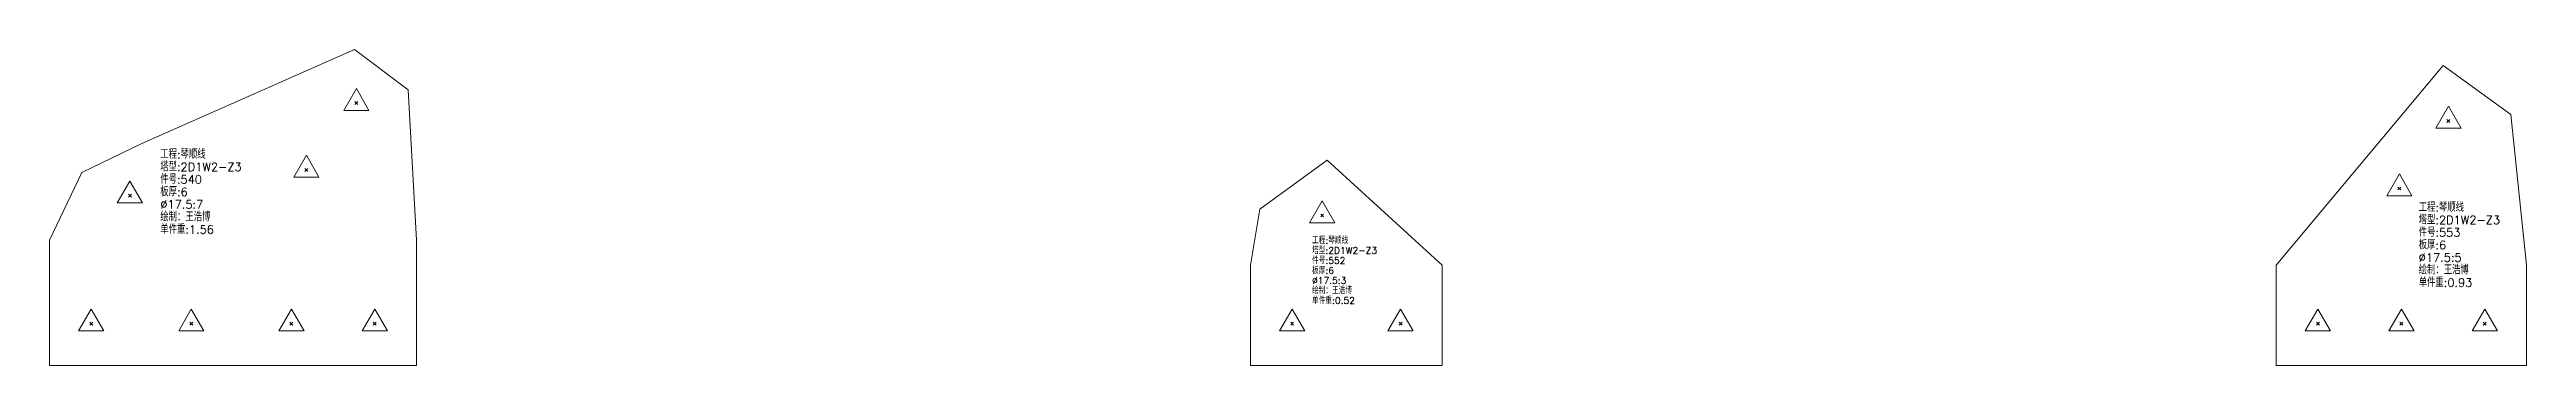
# Model space of a CAD drawing. Extents: x -580 to 8755, y 0 to 14723.
# Drawn here: x 0 to 1485, y 6947 to 7136 of the extents above; entities that cross this region are included whole.
import ezdxf
from ezdxf.enums import TextEntityAlignment as Align

# ---------------------------------------------------------------- set-up
doc = ezdxf.new("R2010")
doc.units = 0
doc.header["$MEASUREMENT"] = 0
doc.layers.add('1', color=7, linetype='CONTINUOUS', lineweight=25)
doc.styles.get("Standard").update_dxf_attribs({"font": 'simplex.shx', "width": 0.7, "height": 3, "bigfont": 'gbhzfs.shx'})

msp = doc.modelspace()

# ---------------------------------------------------------------- texts
at = {"layer": '1', "color": 7, "linetype": 'Continuous', "lineweight": 18}
for s, height, p in [('塔型:2D1W2-Z3', 5, (66.40426, 7061.90103)), ('工程:琴顺线', 5, (66.40426, 7069.40103)), ('件号:540', 5, (66.40426, 7054.40103)), ('板厚:6', 5, (66.40426, 7046.90103)), ('绘制：王浩博', 5, (66.40426, 7031.90103)), ('%%c17.5:7', 5, (66.40426, 7039.40103)), ('工程:琴顺线', 5, (1420.40426, 7037.62684)), ('单件重:1.56', 5, (66.40426, 7024.40103)), ('工程:琴顺线', 4, (756.92341, 7018.65179)), ('件号:553', 5, (1420.40426, 7022.62684)), ('塔型:2D1W2-Z3', 5, (1420.40426, 7030.12684)), ('件号:552', 4, (756.92341, 7006.65179)), ('塔型:2D1W2-Z3', 4, (756.92341, 7012.65179)), ('板厚:6', 5, (1420.40426, 7015.12684)), ('%%c17.5:5', 5, (1420.40426, 7007.62684)), ('板厚:6', 4, (756.92341, 7000.65179)), ('%%c17.5:3', 4, (756.92341, 6994.65179)), ('绘制：王浩博', 5, (1420.40426, 7000.12684)), ('单件重:0.93', 5, (1420.40426, 6992.62684)), ('绘制：王浩博', 4, (756.92341, 6988.65179)), ('单件重:0.52', 4, (756.92341, 6982.65179))]:
    msp.add_text(s, height=height, dxfattribs=at).set_placement(p, align=Align.BOTTOM_LEFT)

# ---------------------------------------------------------------- linework, layer by layer
at = {"layer": '1', "color": 7, "linetype": 'Continuous', "lineweight": 18}
for p, q in [((182.92915, 7136.1064), (55.40277, 7079.87876)), ((214.93951, 7112.12023), (182.92915, 7136.1064)), ((1435.09185, 7126.55802), (1335, 7007.06408)), ((1475.53738, 7097.1615), (1435.09185, 7126.55802)), ((220, 7022.06408), (214.93951, 7112.12023)), ((1485, 7007.06408), (1475.53738, 7097.1615)), ((55.40277, 7079.87876), (19.34622, 7062.5604)), ((766.06332, 7069.93424), (725.61775, 7040.5377)), ((835, 7007.06408), (766.06332, 7069.93424)), ((19.34622, 7062.5604), (0, 7022.06408)), ((725.61775, 7040.5377), (720, 7007.06408)), ((0, 7022.06408), (0, 6947.06408)), ((220, 6947.06408), (220, 7022.06408)), ((720, 7007.06408), (720, 6947.06408)), ((835, 6947.06408), (835, 7007.06408)), ((1335, 7007.06408), (1335, 6947.06408)), ((1485, 6947.06408), (1485, 7007.06408)), ((0, 6947.06408), (220, 6947.06408)), ((720, 6947.06408), (835, 6947.06408)), ((1335, 6947.06408), (1485, 6947.06408))]:
    msp.add_line(p, q, dxfattribs=at)
at = {"layer": '1', "color": 7, "linetype": 'Continuous', "lineweight": 13}
for p, q in [((183.94298, 7112.85684), (176.36548, 7099.73184)), ((176.36548, 7099.73184), (191.52048, 7099.73184)), ((183.06798, 7103.23184), (184.81798, 7104.98184)), ((184.81798, 7103.23184), (183.06798, 7104.98184)), ((191.52048, 7099.73184), (183.94298, 7112.85684)), ((1438.18961, 7102.15077), (1430.61211, 7089.02577)), ((1445.76711, 7089.02577), (1438.18961, 7102.15077)), ((1430.61211, 7089.02577), (1445.76711, 7089.02577)), ((1437.31461, 7092.52577), (1439.06461, 7094.27577)), ((1439.06461, 7092.52577), (1437.31461, 7094.27577)), ((153.96025, 7072.84388), (146.38275, 7059.71888)), ((161.53775, 7059.71888), (153.96025, 7072.84388)), ((48.19847, 7057.43425), (40.62097, 7044.30925)), ((55.77597, 7044.30925), (48.19847, 7057.43425)), ((146.38275, 7059.71888), (161.53775, 7059.71888)), ((153.08525, 7063.21888), (154.83525, 7064.96888)), ((154.83525, 7063.21888), (153.08525, 7064.96888)), ((1408.79308, 7061.70521), (1401.21558, 7048.58021)), ((1407.91808, 7052.08021), (1409.66808, 7053.83021)), ((1409.66808, 7052.08021), (1407.91808, 7053.83021)), ((1416.37058, 7048.58021), (1408.79308, 7061.70521)), ((40.62097, 7044.30925), (55.77597, 7044.30925)), ((47.32347, 7047.80925), (49.07347, 7049.55925)), ((49.07347, 7047.80925), (47.32347, 7049.55925)), ((762.96554, 7045.52698), (755.38804, 7032.40198)), ((770.54304, 7032.40198), (762.96554, 7045.52698)), ((1401.21558, 7048.58021), (1416.37058, 7048.58021)), ((755.38804, 7032.40198), (770.54304, 7032.40198)), ((762.09054, 7035.90198), (763.84054, 7037.65198)), ((763.84054, 7035.90198), (762.09054, 7037.65198)), ((25, 6980.81408), (17.4225, 6967.68908)), ((32.5775, 6967.68908), (25, 6980.81408)), ((85, 6980.81408), (77.4225, 6967.68908)), ((92.5775, 6967.68908), (85, 6980.81408)), ((145, 6980.81408), (137.4225, 6967.68908)), ((152.5775, 6967.68908), (145, 6980.81408)), ((195, 6980.81408), (187.4225, 6967.68908)), ((202.5775, 6967.68908), (195, 6980.81408)), ((745, 6980.81408), (737.4225, 6967.68908)), ((752.5775, 6967.68908), (745, 6980.81408)), ((810, 6980.81408), (802.4225, 6967.68908)), ((817.5775, 6967.68908), (810, 6980.81408)), ((1360, 6980.81408), (1352.4225, 6967.68908)), ((1367.5775, 6967.68908), (1360, 6980.81408)), ((1410, 6980.81408), (1402.4225, 6967.68908)), ((1417.5775, 6967.68908), (1410, 6980.81408)), ((1460, 6980.81408), (1452.4225, 6967.68908)), ((1467.5775, 6967.68908), (1460, 6980.81408)), ((17.4225, 6967.68908), (32.5775, 6967.68908)), ((24.125, 6971.18908), (25.875, 6972.93908)), ((25.875, 6971.18908), (24.125, 6972.93908)), ((77.4225, 6967.68908), (92.5775, 6967.68908)), ((84.125, 6971.18908), (85.875, 6972.93908)), ((85.875, 6971.18908), (84.125, 6972.93908)), ((137.4225, 6967.68908), (152.5775, 6967.68908)), ((144.125, 6971.18908), (145.875, 6972.93908)), ((145.875, 6971.18908), (144.125, 6972.93908)), ((187.4225, 6967.68908), (202.5775, 6967.68908)), ((194.125, 6971.18908), (195.875, 6972.93908)), ((195.875, 6971.18908), (194.125, 6972.93908)), ((737.4225, 6967.68908), (752.5775, 6967.68908)), ((744.125, 6971.18908), (745.875, 6972.93908)), ((745.875, 6971.18908), (744.125, 6972.93908)), ((802.4225, 6967.68908), (817.5775, 6967.68908)), ((809.125, 6971.18908), (810.875, 6972.93908)), ((810.875, 6971.18908), (809.125, 6972.93908)), ((1352.4225, 6967.68908), (1367.5775, 6967.68908)), ((1359.125, 6971.18908), (1360.875, 6972.93908)), ((1360.875, 6971.18908), (1359.125, 6972.93908)), ((1402.4225, 6967.68908), (1417.5775, 6967.68908)), ((1409.125, 6971.18908), (1410.875, 6972.93908)), ((1410.875, 6971.18908), (1409.125, 6972.93908)), ((1452.4225, 6967.68908), (1467.5775, 6967.68908)), ((1459.125, 6971.18908), (1460.875, 6972.93908)), ((1460.875, 6971.18908), (1459.125, 6972.93908))]:
    msp.add_line(p, q, dxfattribs=at)

msp.set_redraw_order([(e.dxf.handle, doc.entitydb.next_handle()) for e in msp.query("TEXT MTEXT ATTDEF DIMENSION ARC_DIMENSION")])  # texts and dimensions are drawn at this point

doc.saveas('drawing.dxf')
